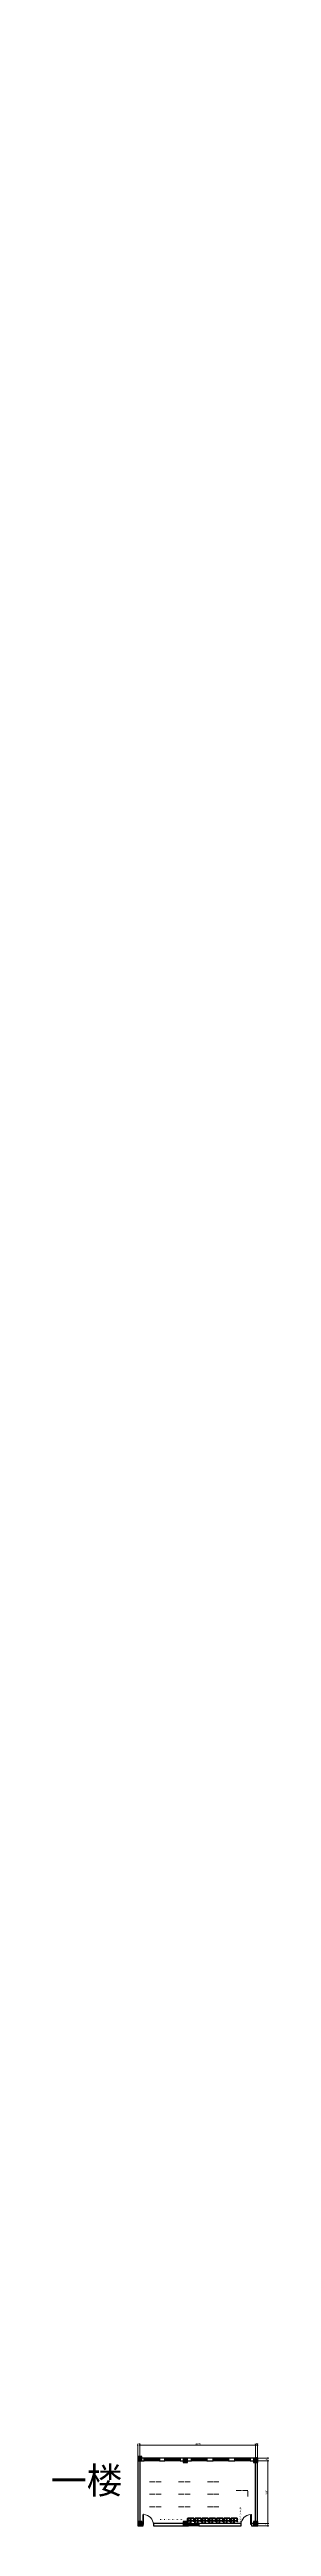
# Model space of a CAD drawing. Header units: millimetres. Extents: x 31518 to 88853, y -87450 to 166285.
# Drawn here: x 31518 to 52513, y -73094 to 166285 of the extents above; entities that cross this region are included whole.
import ezdxf

# ---------------------------------------------------------------- set-up
doc = ezdxf.new("R2010")
doc.units = ezdxf.units.MM
doc.linetypes.add('DASHED', pattern=[0.75, 0.5, -0.25])
for name, color, linetype in [('2D', 7, 'Continuous'), ('DASHED', 5, 'DASHED'), ('J-建筑墙体', 4, 'Continuous'), ('J-建筑柱子', 4, 'Continuous'), ('P-新建墙体', 6, 'Continuous'), ('P-新建墙体填充', 251, 'Continuous'), ('P-门槛石', 8, 'Continuous'), ('T-天花尺寸', 2, 'Continuous')]:
    doc.layers.add(name, color=color, linetype=linetype)
doc.styles.add('ROMANS', font='SIMHEI_0.TTF')
doc.styles.get("Standard").update_dxf_attribs({"font": 'SimSun.ttf'})
doc.dimstyles.new('60', dxfattribs={"dimscale": 60, "dimtxt": 2.5, "dimasz": 1.25, "dimexe": 1.5, "dimexo": 0, "dimgap": 1, "dimtad": 1, "dimdec": 0, "dimzin": 0, "dimdsep": 46, "dimtxsty": 'ROMANS', "dimblk": 'OBLIQUE', "dimcen": 0, "dimdle": 1.5, "dimclrd": 105, "dimclre": 105, "dimclrt": 112, "dimadec": 0, "dimazin": 0, "dimtfac": 1, "dimtdec": 0, "dimtix": 1, "dimtofl": 0, "dimtmove": 2, "dimatfit": 2, "dimldrblk": 'DOT', "dimfxl": 1.5, "dimtolj": 1, "dimtzin": 0, "dimlwd": 13, "dimlwe": 13, "dimarcsym": 0})

# ---------------------------------------------------------------- blocks, each defined once
blk = doc.blocks.new('900-12电脑桌')
at = {"color": 0, "lineweight": 0, "extrusion": (0, 0, -1)}
blk.add_lwpolyline([(-777, 629), (-777, 1149)], dxfattribs=at)
blk = doc.blocks.new('70108')
at = {"color": 0, "linetype": 'ByBlock', "lineweight": 0, "extrusion": (0, -1, 0)}
for p, q in [((1039, 636, 944), (1039, 636, 939)), ((1042, 636, 944), (1042, 636, 939)), ((1189, 636, 1260), (1153, 636, 1153)), ((1153, 636, 1487), (1189, 636, 1594)), ((1217, 636, 1280), (1164, 636, 1120)), ((1164, 636, 1454), (1217, 636, 1614)), ((1227, 636, 1247), (1191, 636, 1140)), ((1191, 636, 1474), (1227, 636, 1581)), ((1414, 636, 944), (1414, 636, 939)), ((1417, 636, 944), (1417, 636, 939)), ((1528, 636, 1487), (1564, 636, 1594)), ((1564, 636, 1260), (1528, 636, 1153)), ((1539, 636, 1454), (1592, 636, 1614)), ((1592, 636, 1280), (1539, 636, 1120)), ((1566, 636, 1474), (1602, 636, 1581)), ((1602, 636, 1247), (1566, 636, 1140))]:
    blk.add_line(p, q, dxfattribs=at)
blk = doc.blocks.new('3KB-B001')
for points, elevation in [([(-29.2, 28.8), (-31.8, 28.8), (-31.8, 34.1), (-29.2, 34.1)], 72.3), ([(-29.2, 9.5), (-31.8, 9.5), (-31.8, 14.8), (-29.2, 14.8)], 72.3), ([(-29.2, 28.8), (-29.2, 34.1), (-29.3, 34.1), (-29.3, 28.8)], 66), ([(-29.2, 9.5), (-29.2, 14.8), (-29.3, 14.8), (-29.3, 9.5)], 66), ([(-28.6, 0), (28.6, 0), (28.6, 26.5), (-28.6, 26.5)], 66), ([(29.2, 28.8), (29.2, 34.1), (29.3, 34.1), (29.3, 28.8)], 66), ([(29.2, 28.8), (31.8, 28.8), (31.8, 34.1), (29.2, 34.1)], 72.3), ([(29.2, 9.5), (31.8, 9.5), (31.8, 14.8), (29.2, 14.8)], 72.3), ([(29.2, 9.5), (29.2, 14.8), (29.3, 14.8), (29.3, 9.5)], 66)]:
    blk.add_lwpolyline(points, close=True, dxfattribs=dict(elevation=elevation))
at = {"elevation": 66}
for points in [[(-28.6, 0), (-28.6, 37)], [(28.6, 0), (28.6, 37)], [(28.6, 26.5), (28.6, 0)], [(-28.6, 0), (-28.6, 0)], [(-28.6, 0), (-28.6, 0)]]:
    blk.add_lwpolyline(points, dxfattribs=at)
for points in [[(-25.55, 25), (-21.95, 25, -0.41421356), (-20.75, 23.8), (-20.75, 23.2, -0.41421356), (-21.95, 22), (-25.55, 22, -0.41421356), (-26.75, 23.2), (-26.75, 23.8, -0.41421356)], [(25.55, 25), (21.95, 25, 0.41421356), (20.75, 23.8), (20.75, 23.2, 0.41421356), (21.95, 22), (25.55, 22, 0.41421356), (26.75, 23.2), (26.75, 23.8, 0.41421356)]]:
    blk.add_lwpolyline(points, format="xyb", close=True, dxfattribs=at)
for points in [[(-29.2, 34.1, 72.3), (-31.8, 34.1, 72.3), (-31.8, 28.8, 72.3), (-29.2, 28.8, 72.3)], [(-31.8, 9.5, 72.3), (-29.2, 9.5, 72.3), (-29.2, 14.8, 72.2), (-31.8, 14.8, 72.3)], [(-28.6, 37, 69.2), (-29.2, 37, 69.2), (-29.2, 0, 69.2), (-28.6, 0, 69.2)], [(-28.6, 37, 66), (-29.2, 37, 66), (-29.2, 0, 66), (-28.6, 0, 66)], [(-28.6, 0, 66), (28.6, 0, 66), (28.6, 26.5, 66), (-28.6, 26.5, 66)], [(28.6, 37, 69.2), (29.2, 37, 69.2), (29.2, 0, 69.2), (28.6, 0, 69.2)], [(28.6, 37, 66), (29.2, 37, 66), (29.2, 0, 66), (28.6, 0, 66)], [(29.2, 34.1, 72.3), (31.8, 34.1, 72.3), (31.8, 28.8, 72.3), (29.2, 28.8, 72.3)], [(31.8, 9.5, 72.3), (29.2, 9.5, 72.3), (29.2, 14.8, 72.2), (31.8, 14.8, 72.3)]]:
    blk.add_3dface(points)
at = {"invisible_edges": 8}
for points in [[(-28.6, 9.2, 66), (-28.6, 26.5, 66), (-28.6, 26.5, 68), (-28.6, 9.2, 69.2)], [(-28.6, 9.2, 66), (-28.6, 0, 66), (-28.6, 0, 69.2), (-28.6, 9.2, 69.2)], [(28.6, 9.2, 66), (28.6, 26.5, 66), (28.6, 26.5, 68), (28.6, 9.2, 69.2)], [(28.6, 9.2, 66), (28.6, 0, 66), (28.6, 0, 69.2), (28.6, 9.2, 69.2)]]:
    blk.add_3dface(points, dxfattribs=at)
mesh = blk.add_polymesh((6, 3))
for k, corner in enumerate([(-28.6, 2.5, 69.2), (-28.6, 2.5, 66), (-28.6, 2.5, 66), (-29.2, 2.5, 69.2), (-29.2, 2.5, 66), (-29.2, 2.5, 66), (-29.2, 37, 69.2), (-29.2, 37, 66), (-29.2, 2.5, 66), (-28.6, 37, 69.2), (-28.6, 37, 66), (-28.6, 2.5, 66), (-28.6, 37, 69.2), (-28.6, 37, 69.2), (-28.6, 2.5, 69.2), (-29.2, 37, 69.2), (-29.2, 37, 69.2), (-29.2, 2.5, 69.2)]):
    mesh.set_mesh_vertex(divmod(k, 3), corner)
mesh = blk.add_polymesh((6, 3))
for k, corner in enumerate([(28.5, 26.1, 66.6), (28.5, 26.1, 66), (28.5, 26.1, 66), (-28.5, 26.1, 66.6), (-28.5, 26.1, 66), (-28.5, 26.1, 66), (-28.5, 26.5, 66.6), (-28.5, 26.5, 66), (-28.5, 26.1, 66), (28.5, 26.5, 66.6), (28.5, 26.5, 66), (28.5, 26.1, 66), (28.5, 26.5, 66.6), (28.5, 26.5, 66.6), (28.5, 26.1, 66.6), (-28.5, 26.5, 66.6), (-28.5, 26.5, 66.6), (-28.5, 26.1, 66.6)]):
    mesh.set_mesh_vertex(divmod(k, 3), corner)
mesh = blk.add_polymesh((6, 3))
for k, corner in enumerate([(28.5, 0.4, 66.6), (28.5, 0.4, 66), (28.5, 0.4, 66), (-28.5, 0.4, 66.6), (-28.5, 0.4, 66), (-28.5, 0.4, 66), (-28.5, 0, 66.6), (-28.5, 0, 66), (-28.5, 0.4, 66), (28.5, 0, 66.6), (28.5, 0, 66), (28.5, 0.4, 66), (28.5, 0, 66.6), (28.5, 0, 66.6), (28.5, 0.4, 66.6), (-28.5, 0, 66.6), (-28.5, 0, 66.6), (-28.5, 0.4, 66.6)]):
    mesh.set_mesh_vertex(divmod(k, 3), corner)
mesh = blk.add_polymesh((6, 3))
for k, corner in enumerate([(28.6, 2.5, 69.2), (28.6, 2.5, 66), (28.6, 2.5, 66), (29.2, 2.5, 69.2), (29.2, 2.5, 66), (29.2, 2.5, 66), (29.2, 37, 69.2), (29.2, 37, 66), (29.2, 2.5, 66), (28.6, 37, 69.2), (28.6, 37, 66), (28.6, 2.5, 66), (28.6, 37, 69.2), (28.6, 37, 69.2), (28.6, 2.5, 69.2), (29.2, 37, 69.2), (29.2, 37, 69.2), (29.2, 2.5, 69.2)]):
    mesh.set_mesh_vertex(divmod(k, 3), corner)
blk = doc.blocks.new('2rao0009')
at = {"layer": '2D'}
for points in [[(-300, 450), (-284, 450), (-284, 0), (-300, 0)], [(-300, 450), (0, 450), (0, 0), (-300, 0)], [(0, 450), (-16, 450), (-16, 0), (0, 0)]]:
    blk.add_lwpolyline(points, close=True, dxfattribs=at)
for centre in [(-259, 412), (-259, 38), (-41, 412), (-41, 38)]:
    blk.add_circle(centre, 12.7, dxfattribs=at)
at = {"flags": 9}
for tag in ['XSIZE', 'YSIZE', 'ZSIZE']:
    blk.add_attdef(tag, (0, 0), '', height=0.5, dxfattribs=at)
blk = doc.blocks.new('gfh')
at = {"layer": 'DASHED', "color": 7, "extrusion": (0, 1, 0), "xscale": 10, "yscale": 10, "zscale": 10, "rotation": 180}
blk.add_blockref('3KB-B001', (-734508, -238563, 42), dxfattribs=at)
at = {"layer": 'DASHED', "color": 7, "extrusion": (0, 1, 0), "rotation": 180}
blk.add_blockref('2rao0009', (-734818, -238622, 20), dxfattribs=at)
blk = doc.blocks.new('_Oblique')
at = {"color": 0, "linetype": 'ByBlock', "lineweight": -2}
blk.add_line((-0.5, -0.5), (0.5, 0.5), dxfattribs=at)
blk = doc.blocks.new('*D81')
at = {"color": 105, "lineweight": 13, "transparency": 16777216}
for p, q in [((39823, -65234), (39748, -65234)), ((39823, -66739), (39823, -65144)), ((40023, -66739), (40023, -65144)), ((40023, -65234), (40098, -65234))]:
    blk.add_line(p, q, dxfattribs=at)
at = {"layer": 'Defpoints', "color": 0, "transparency": 16777216}
for p in [(39823, -66739), (40023, -65234), (40023, -66739)]:
    blk.add_point(p, dxfattribs=at)
at = {"color": 105, "lineweight": 13, "transparency": 16777216, "xscale": 75, "yscale": 75, "zscale": 75}
blk.add_blockref('_Oblique', (39823, -65234), dxfattribs=at)
at = {"color": 105, "lineweight": 13, "transparency": 16777216, "xscale": 75, "yscale": 75, "zscale": 75, "rotation": 180}
blk.add_blockref('_Oblique', (40023, -65234), dxfattribs=at)
at = {"color": 112, "transparency": 16777216, "insert": (39923, -65099), "char_height": 150, "attachment_point": 5, "style": 'ROMANS'}
blk.add_mtext('\\A1;200', dxfattribs=at)
blk = doc.blocks.new('_Dot')
at = {"color": 0, "linetype": 'ByBlock', "lineweight": -2}
blk.add_line((-0.5, 0), (-1, 0), dxfattribs=at)
at = {"color": 0, "linetype": 'ByBlock', "const_width": 0.5}
blk.add_lwpolyline([(-0.25, 0, 1), (0.25, 0, 1)], format="xyb", close=True, dxfattribs=at)
blk = doc.blocks.new('*D82')
at = {"color": 105, "lineweight": 13, "transparency": 16777216}
for p, q in [((39933, -65234), (51313, -65234)), ((40023, -66739), (40023, -65144)), ((51223, -66899), (51223, -65144))]:
    blk.add_line(p, q, dxfattribs=at)
at = {"layer": 'Defpoints', "color": 0, "transparency": 16777216}
for p in [(40023, -66739), (51223, -65234), (51223, -66899)]:
    blk.add_point(p, dxfattribs=at)
at = {"color": 105, "lineweight": 13, "transparency": 16777216, "xscale": 75, "yscale": 75, "zscale": 75, "rotation": 180}
blk.add_blockref('_Oblique', (40023, -65234), dxfattribs=at)
at = {"color": 105, "lineweight": 13, "transparency": 16777216, "xscale": 75, "yscale": 75, "zscale": 75}
blk.add_blockref('_Oblique', (51223, -65234), dxfattribs=at)
at = {"color": 112, "transparency": 16777216, "insert": (45623, -65099), "char_height": 150, "attachment_point": 5, "style": 'ROMANS'}
blk.add_mtext('\\A1;11200', dxfattribs=at)
blk = doc.blocks.new('*D83')
at = {"color": 105, "lineweight": 13, "transparency": 16777216}
for p, q in [((51223, -65234), (51148, -65234)), ((51223, -72619), (51223, -65144)), ((51423, -66899), (51423, -65144)), ((51423, -65234), (51498, -65234))]:
    blk.add_line(p, q, dxfattribs=at)
at = {"layer": 'Defpoints', "color": 0, "transparency": 16777216}
for p in [(51423, -65234), (51423, -66899), (51223, -72619)]:
    blk.add_point(p, dxfattribs=at)
at = {"color": 105, "lineweight": 13, "transparency": 16777216, "xscale": 75, "yscale": 75, "zscale": 75}
blk.add_blockref('_Oblique', (51223, -65234), dxfattribs=at)
at = {"color": 105, "lineweight": 13, "transparency": 16777216, "xscale": 75, "yscale": 75, "zscale": 75, "rotation": 180}
blk.add_blockref('_Oblique', (51423, -65234), dxfattribs=at)
at = {"color": 112, "transparency": 16777216, "insert": (51323, -65099), "char_height": 150, "attachment_point": 5, "style": 'ROMANS'}
blk.add_mtext('\\A1;200', dxfattribs=at)
blk = doc.blocks.new('*D84')
at = {"color": 105, "lineweight": 13, "transparency": 16777216}
for p, q in [((51423, -65234), (51348, -65234)), ((51423, -66899), (51423, -65144)), ((51423, -72619), (51423, -65144)), ((51423, -65234), (51498, -65234))]:
    blk.add_line(p, q, dxfattribs=at)
at = {"layer": 'Defpoints', "color": 0, "transparency": 16777216}
for p in [(51423, -65234), (51423, -66899), (51423, -72619)]:
    blk.add_point(p, dxfattribs=at)
at = {"color": 105, "lineweight": 13, "transparency": 16777216, "xscale": 75, "yscale": 75, "zscale": 75}
blk.add_blockref('_Oblique', (51423, -65234), dxfattribs=at)
at = {"color": 105, "lineweight": 13, "transparency": 16777216, "xscale": 75, "yscale": 75, "zscale": 75, "rotation": 180}
blk.add_blockref('_Oblique', (51423, -65234), dxfattribs=at)
at = {"color": 112, "transparency": 16777216, "insert": (51423, -65099), "char_height": 150, "attachment_point": 5, "style": 'ROMANS'}
blk.add_mtext('\\A1;0', dxfattribs=at)
blk = doc.blocks.new('*D85')
at = {"color": 105, "lineweight": 13, "transparency": 16777216}
for p, q in [((50823, -72819), (52513, -72819)), ((51043, -73019), (52513, -73019)), ((52423, -72819), (52423, -72744)), ((52423, -73019), (52423, -73094))]:
    blk.add_line(p, q, dxfattribs=at)
at = {"layer": 'Defpoints', "color": 0, "transparency": 16777216}
for p in [(50823, -72819), (51043, -73019), (52423, -72819)]:
    blk.add_point(p, dxfattribs=at)
at = {"color": 105, "lineweight": 13, "transparency": 16777216, "xscale": 75, "yscale": 75, "zscale": 75}
for p, rotation in [((52423, -72819), 270), ((52423, -73019), 90)]:
    blk.add_blockref('_Oblique', p, dxfattribs=dict(at, rotation=rotation))
at = {"color": 112, "transparency": 16777216, "insert": (52288, -72919), "char_height": 150, "attachment_point": 5, "rotation": 90, "style": 'ROMANS'}
blk.add_mtext('\\A1;200', dxfattribs=at)
blk = doc.blocks.new('*D86')
at = {"color": 105, "lineweight": 13, "transparency": 16777216}
for p, q in [((50823, -72819), (52513, -72819)), ((51043, -72819), (52513, -72819)), ((52423, -72819), (52423, -72744)), ((52423, -72819), (52423, -72894))]:
    blk.add_line(p, q, dxfattribs=at)
at = {"layer": 'Defpoints', "color": 0, "transparency": 16777216}
for p in [(50823, -72819), (51043, -72819), (52423, -72819)]:
    blk.add_point(p, dxfattribs=at)
at = {"color": 105, "lineweight": 13, "transparency": 16777216, "xscale": 75, "yscale": 75, "zscale": 75}
for rotation in [90, 270]:
    blk.add_blockref('_Oblique', (52423, -72819), dxfattribs=dict(at, rotation=rotation))
at = {"color": 112, "transparency": 16777216, "insert": (52288, -72819), "char_height": 150, "attachment_point": 5, "rotation": 90, "style": 'ROMANS'}
blk.add_mtext('\\A1;0', dxfattribs=at)
blk = doc.blocks.new('*D87')
at = {"color": 105, "lineweight": 13, "transparency": 16777216}
for p, q in [((50723, -66739), (52513, -66739)), ((52423, -72909), (52423, -66649)), ((51043, -72819), (52513, -72819))]:
    blk.add_line(p, q, dxfattribs=at)
at = {"layer": 'Defpoints', "color": 0, "transparency": 16777216}
for p in [(50723, -66739), (52423, -66739), (51043, -72819)]:
    blk.add_point(p, dxfattribs=at)
at = {"color": 105, "lineweight": 13, "transparency": 16777216, "xscale": 75, "yscale": 75, "zscale": 75}
for p, rotation in [((52423, -66739), 90), ((52423, -72819), 270)]:
    blk.add_blockref('_Oblique', p, dxfattribs=dict(at, rotation=rotation))
at = {"color": 112, "transparency": 16777216, "insert": (52288, -69779), "char_height": 150, "attachment_point": 5, "rotation": 90, "style": 'ROMANS'}
blk.add_mtext('\\A1;6080', dxfattribs=at)
blk = doc.blocks.new('*D88')
at = {"color": 105, "lineweight": 13, "transparency": 16777216}
for p, q in [((50723, -66499), (52513, -66499)), ((51043, -66739), (52513, -66739)), ((52423, -66499), (52423, -66424)), ((52423, -66739), (52423, -66814))]:
    blk.add_line(p, q, dxfattribs=at)
at = {"layer": 'Defpoints', "color": 0, "transparency": 16777216}
for p in [(50723, -66499), (51043, -66739), (52423, -66499)]:
    blk.add_point(p, dxfattribs=at)
at = {"color": 105, "lineweight": 13, "transparency": 16777216, "xscale": 75, "yscale": 75, "zscale": 75}
for p, rotation in [((52423, -66499), 270), ((52423, -66739), 90)]:
    blk.add_blockref('_Oblique', p, dxfattribs=dict(at, rotation=rotation))
at = {"color": 112, "transparency": 16777216, "insert": (52288, -66619), "char_height": 150, "attachment_point": 5, "rotation": 90, "style": 'ROMANS'}
blk.add_mtext('\\A1;240', dxfattribs=at)

msp = doc.modelspace()

# ---------------------------------------------------------------- hatches: boundary and pattern name
at = {"layer": 'J-建筑柱子'}
for points in [[(40202.5, -66738.7), (40202.5, -66338.7), (39802.5, -66338.7), (39802.5, -66738.7)], [(44622.3, -66898.7), (44622.3, -66498.7), (44222.3, -66498.7), (44222.3, -66898.7)], [(51442.5, -66898.7), (51442.5, -66498.7), (51042.5, -66498.7), (51042.5, -66898.7)], [(40202.3, -72618.7), (39802.3, -72618.7), (39802.3, -73018.7), (40202.3, -73018.7)], [(44622.3, -72618.7), (44222.3, -72618.7), (44222.3, -73018.7), (44622.3, -73018.7)], [(51442.5, -72618.7), (51042.5, -72618.7), (51042.5, -73018.7), (51442.5, -73018.7)]]:
    msp.add_hatch(color=256, dxfattribs=at).paths.add_polyline_path(points)
at = {"layer": 'P-新建墙体填充'}
h = msp.add_hatch(dxfattribs=at)
h.set_pattern_fill('ANSI31', color=256, scale=20, style=0)
h.set_pattern_definition([(45, (-220963.21, -329080.54), (-44.901281, 44.901281), [])])
h.paths.add_polyline_path([(44722.5, -72818.7), (45722.5, -72818.7), (45722.5, -73018.7), (44722.5, -73018.7)])

# ---------------------------------------------------------------- linework, layer by layer
for p, q in [((41922.9, -66498.7), (40422.9, -66498.7)), ((40422.9, -66738.7), (40422.9, -66498.7)), ((40422.9, -66578.7), (41922.9, -66578.7)), ((40422.9, -66658.7), (41922.9, -66658.7)), ((41922.9, -66738.7), (40422.9, -66738.7)), ((41922.9, -66738.7), (41922.9, -66498.7)), ((43922.2, -66498.7), (42422.2, -66498.7)), ((42422.2, -66738.7), (42422.2, -66498.7)), ((42422.2, -66578.7), (43922.2, -66578.7)), ((42422.2, -66658.7), (43922.2, -66658.7)), ((43922.2, -66738.7), (42422.2, -66738.7)), ((43922.2, -66738.7), (43922.2, -66498.7)), ((46522.5, -66498.7), (45022.5, -66498.7)), ((45022.5, -66578.7), (46522.5, -66578.7)), ((45022.5, -66658.7), (46522.5, -66658.7)), ((46522.5, -66738.7), (45022.5, -66738.7)), ((48622.5, -66498.7), (47122.5, -66498.7)), ((47122.5, -66578.7), (48622.5, -66578.7)), ((47122.5, -66658.7), (48622.5, -66658.7)), ((48622.5, -66738.7), (47122.5, -66738.7)), ((50722.5, -66498.7), (49222.5, -66498.7)), ((49222.5, -66578.7), (50722.5, -66578.7)), ((49222.5, -66658.7), (50722.5, -66658.7)), ((50722.5, -66738.7), (49222.5, -66738.7)), ((50772.5, -71943.7), (50822.5, -71943.7)), ((50772.5, -72918.7), (50772.5, -71943.7)), ((50822.5, -72918.7), (50772.5, -72918.7)), ((50822.5, -72918.7), (50822.5, -71943.7))]:
    msp.add_line(p, q)
at = {"color": 4}
for p, q in [((45022.5, -66738.7), (45022.5, -66498.7)), ((46522.5, -66738.7), (46522.5, -66498.7)), ((47122.5, -66738.7), (47122.5, -66498.7)), ((48622.5, -66738.7), (48622.5, -66498.7)), ((49222.5, -66738.7), (49222.5, -66498.7)), ((50722.5, -66738.7), (50722.5, -66498.7))]:
    msp.add_line(p, q, dxfattribs=at)
at = {"extrusion": (0, 0, -1)}
for p, q in [((40372.7, -71943.7), (40322.7, -71943.7)), ((40322.7, -72918.7), (40322.7, -71943.7)), ((40322.7, -72918.7), (40372.7, -72918.7)), ((40372.7, -72918.7), (40372.7, -71943.7))]:
    msp.add_line(p, q, dxfattribs=at)
at = {"lineweight": 13, "extrusion": (0, 0, -1)}
msp.add_arc((-40347.7, -72918.7), 975, 91.469284, 180, dxfattribs=at)
at = {"lineweight": 13}
msp.add_arc((50797.5, -72918.7), 975, 91.469284, 180, dxfattribs=at)
at = {"layer": 'J-建筑墙体'}
for p, q in [((39822.5, -66738.7), (39822.5, -73018.7)), ((40022.5, -66738.7), (40022.5, -73018.7)), ((40422.9, -66498.7), (40202.5, -66498.7)), ((40202.5, -66738.7), (40422.9, -66738.7)), ((40422.9, -66738.7), (40422.9, -66498.7)), ((42422.2, -66498.7), (41922.9, -66498.7)), ((41922.9, -66498.7), (41922.9, -66738.7)), ((41922.9, -66738.7), (42422.2, -66738.7)), ((42422.2, -66738.7), (42422.2, -66498.7)), ((44222.3, -66498.7), (43922.2, -66498.7)), ((43922.2, -66498.7), (43922.2, -66738.7)), ((43922.2, -66738.7), (44222.3, -66738.7)), ((45022.5, -66498.7), (44622.3, -66498.7)), ((44622.3, -66738.7), (45022.5, -66738.7)), ((45022.5, -66738.7), (45022.5, -66498.7)), ((47122.5, -66498.7), (46522.5, -66498.7)), ((46522.5, -66498.7), (46522.5, -66738.7)), ((46522.5, -66738.7), (47122.5, -66738.7)), ((47122.5, -66738.7), (47122.5, -66498.7)), ((49222.5, -66498.7), (48622.5, -66498.7)), ((48622.5, -66738.7), (49222.5, -66738.7)), ((49222.5, -66738.7), (49222.5, -66498.7)), ((51042.5, -66498.7), (50722.5, -66498.7)), ((50722.5, -66498.7), (50722.5, -66738.7)), ((50722.5, -66738.7), (51042.5, -66738.7)), ((51222.5, -72618.7), (51222.5, -66898.7)), ((51422.5, -72618.7), (51422.5, -66898.7)), ((39802.3, -73018.7), (40322.7, -73018.7)), ((40322.7, -72818.7), (40202.3, -72818.7)), ((40322.7, -73018.7), (40322.7, -72818.7)), ((44222.3, -72818.7), (41322.7, -72818.7)), ((41322.7, -72818.7), (41322.7, -73018.7)), ((41322.7, -73018.7), (44222.3, -73018.7)), ((44722.5, -72818.7), (44622.3, -72818.7)), ((44622.3, -73018.7), (44722.5, -73018.7)), ((44722.5, -73018.7), (44722.5, -72818.7)), ((49822.5, -72818.7), (45722.5, -72818.7)), ((45722.5, -72818.7), (45722.5, -73018.7)), ((45722.5, -73018.7), (49822.5, -73018.7)), ((49822.5, -73018.7), (49822.5, -72818.7)), ((51042.5, -72818.7), (50822.5, -72818.7)), ((50822.5, -72818.7), (50822.5, -73018.7)), ((50822.5, -73018.7), (51042.5, -73018.7))]:
    msp.add_line(p, q, dxfattribs=at)
at = {"layer": 'J-建筑墙体', "color": 4}
msp.add_line((48622.5, -66498.7), (48622.5, -66738.7), dxfattribs=at)
at = {"layer": 'J-建筑柱子', "color": 81}
for p, q in [((40202.5, -66338.7), (39802.5, -66338.7)), ((39802.5, -66338.7), (39802.5, -66738.7)), ((39802.5, -66738.7), (40202.5, -66738.7)), ((40202.5, -66738.7), (40202.5, -66338.7)), ((44622.3, -66498.7), (44222.3, -66498.7)), ((44222.3, -66498.7), (44222.3, -66898.7)), ((44222.3, -66898.7), (44622.3, -66898.7)), ((44622.3, -66898.7), (44622.3, -66498.7)), ((51442.5, -66498.7), (51042.5, -66498.7)), ((51042.5, -66498.7), (51042.5, -66898.7)), ((51042.5, -66898.7), (51442.5, -66898.7)), ((51442.5, -66898.7), (51442.5, -66498.7)), ((40202.3, -72618.7), (39802.3, -72618.7)), ((39802.3, -72618.7), (39802.3, -73018.7)), ((39802.3, -73018.7), (40202.3, -73018.7)), ((40202.3, -73018.7), (40202.3, -72618.7)), ((44622.3, -72618.7), (44222.3, -72618.7)), ((44222.3, -72618.7), (44222.3, -73018.7)), ((44222.3, -73018.7), (44622.3, -73018.7)), ((44622.3, -73018.7), (44622.3, -72618.7)), ((51442.5, -72618.7), (51042.5, -72618.7)), ((51042.5, -72618.7), (51042.5, -73018.7)), ((51042.5, -73018.7), (51442.5, -73018.7)), ((51442.5, -73018.7), (51442.5, -72618.7))]:
    msp.add_line(p, q, dxfattribs=at)
at = {"layer": 'P-新建墙体'}
msp.add_lwpolyline([(44722.5, -72818.7), (45722.5, -72818.7), (45722.5, -73018.7), (44722.5, -73018.7)], close=True, dxfattribs=at)
at = {"layer": 'P-门槛石'}
msp.add_lwpolyline([(51242.5, -66398.2), (51271.7, -66455.7), (51242.5, -66498.7)], dxfattribs=at)

# ---------------------------------------------------------------- block references
at = {"xscale": -1, "rotation": 270}
for p in [(40333.3, -69560.7), (43133.3, -69560.7), (45933.3, -69560.7), (40333.3, -70760.7), (40333.3, -71960.7), (43133.3, -70760.7), (43133.3, -71960.7), (45933.3, -70760.7), (45933.3, -71960.7), (48733.3, -70407.1)]:
    msp.add_blockref('900-12电脑桌', p, dxfattribs=at)
for name, p, rotation in [('900-12电脑桌', (42711.8, -69560.7), 90), ('900-12电脑桌', (45511.8, -69560.7), 90), ('900-12电脑桌', (48311.8, -69560.7), 90), ('900-12电脑桌', (42711.8, -70760.7), 90), ('900-12电脑桌', (42711.8, -71960.7), 90), ('900-12电脑桌', (45511.8, -70760.7), 90), ('900-12电脑桌', (45511.8, -71960.7), 90), ('900-12电脑桌', (48311.8, -70760.7), 90), ('900-12电脑桌', (48311.8, -71960.7), 90), ('900-12电脑桌', (51111.8, -70407.1), 90), ('70108', (43599.9, -71797.5, -2), 180), ('70108', (44399.9, -71797.5, -2), 180), ('70108', (45199.9, -71797.5, -2), 180)]:
    msp.add_blockref(name, p, dxfattribs=dict(rotation=rotation))
at = {"xscale": -1}
msp.add_blockref('900-12电脑桌', (51249.3, -70831.5), dxfattribs=at)
at = {"layer": 'T-天花尺寸', "extrusion": (1e-16, 1, 0)}
for p in [(-779465, 0, 166284.6), (-780165, 0, 166284.6), (-780165, 0, 166284.6), (-780865, 0, 166284.6), (-781565, 0, 166284.6), (-782265, 0, 166284.6), (-782965, 0, 166284.6), (-783665, 0, 166284.6)]:
    msp.add_blockref('gfh', p, dxfattribs=at)

# ---------------------------------------------------------------- texts
at = {"color": 2, "insert": (31364.5, -67379.8), "char_height": 2560, "width": 2155804.591, "attachment_point": 1}
msp.add_mtext('一楼', dxfattribs=at)
at = {"insert": (49670.3, -71285.4), "char_height": 150, "width": 22.271, "attachment_point": 1}
msp.add_mtext('{\\fSimSun|b0|i0|c134|p2;教师大办公室}', dxfattribs=at)

# ---------------------------------------------------------------- dimensions: what is measured, and where the dimension line sits
at = {"color": 2}
for base, p1, p2, picture, middle in [((40022.5, -65234.4), (39822.5, -66738.7), (40022.5, -66738.7), '*D81', (39922.5, -65099.4)), ((51222.5, -65234.4), (40022.5, -66738.7), (51222.5, -66898.7), '*D82', (45622.5, -65099.4)), ((51422.5, -65234.4), (51222.5, -72618.7), (51422.5, -66898.7), '*D83', (51322.5, -65099.4)), ((51422.5254139, -65234.3820143), (51422.5254139, -66898.6984866), (51422.5254139, -72618.6984866), '*D84', (51422.5254139, -65099.3820143))]:
    dim = msp.add_linear_dim(base=base, p1=p1, p2=p2, dimstyle='60', dxfattribs=at)
    dim.commit()
    dim.dimension.update_dxf_attribs({"geometry": picture, "text_midpoint": middle})
for base, p1, p2, picture, middle in [((52423.4, -66498.7), (51042.5, -66738.7), (50722.5, -66498.7), '*D88', (52288.4, -66618.7)), ((52423.4, -66738.7), (51042.5, -72818.7), (50722.5, -66738.7), '*D87', (52288.4, -69778.7)), ((52423.4, -72818.7), (51042.5, -73018.7), (50822.5, -72818.7), '*D85', (52288.4, -72918.7)), ((52423.4473188, -72818.6984866), (50822.5254139, -72818.6984866), (51042.5254139, -72818.6984866), '*D86', (52288.4473188, -72818.6984866))]:
    dim = msp.add_linear_dim(base=base, p1=p1, p2=p2, angle=270, dimstyle='60', dxfattribs=at)
    dim.commit()
    dim.dimension.update_dxf_attribs({"geometry": picture, "text_midpoint": middle})

doc.saveas('drawing.dxf')
